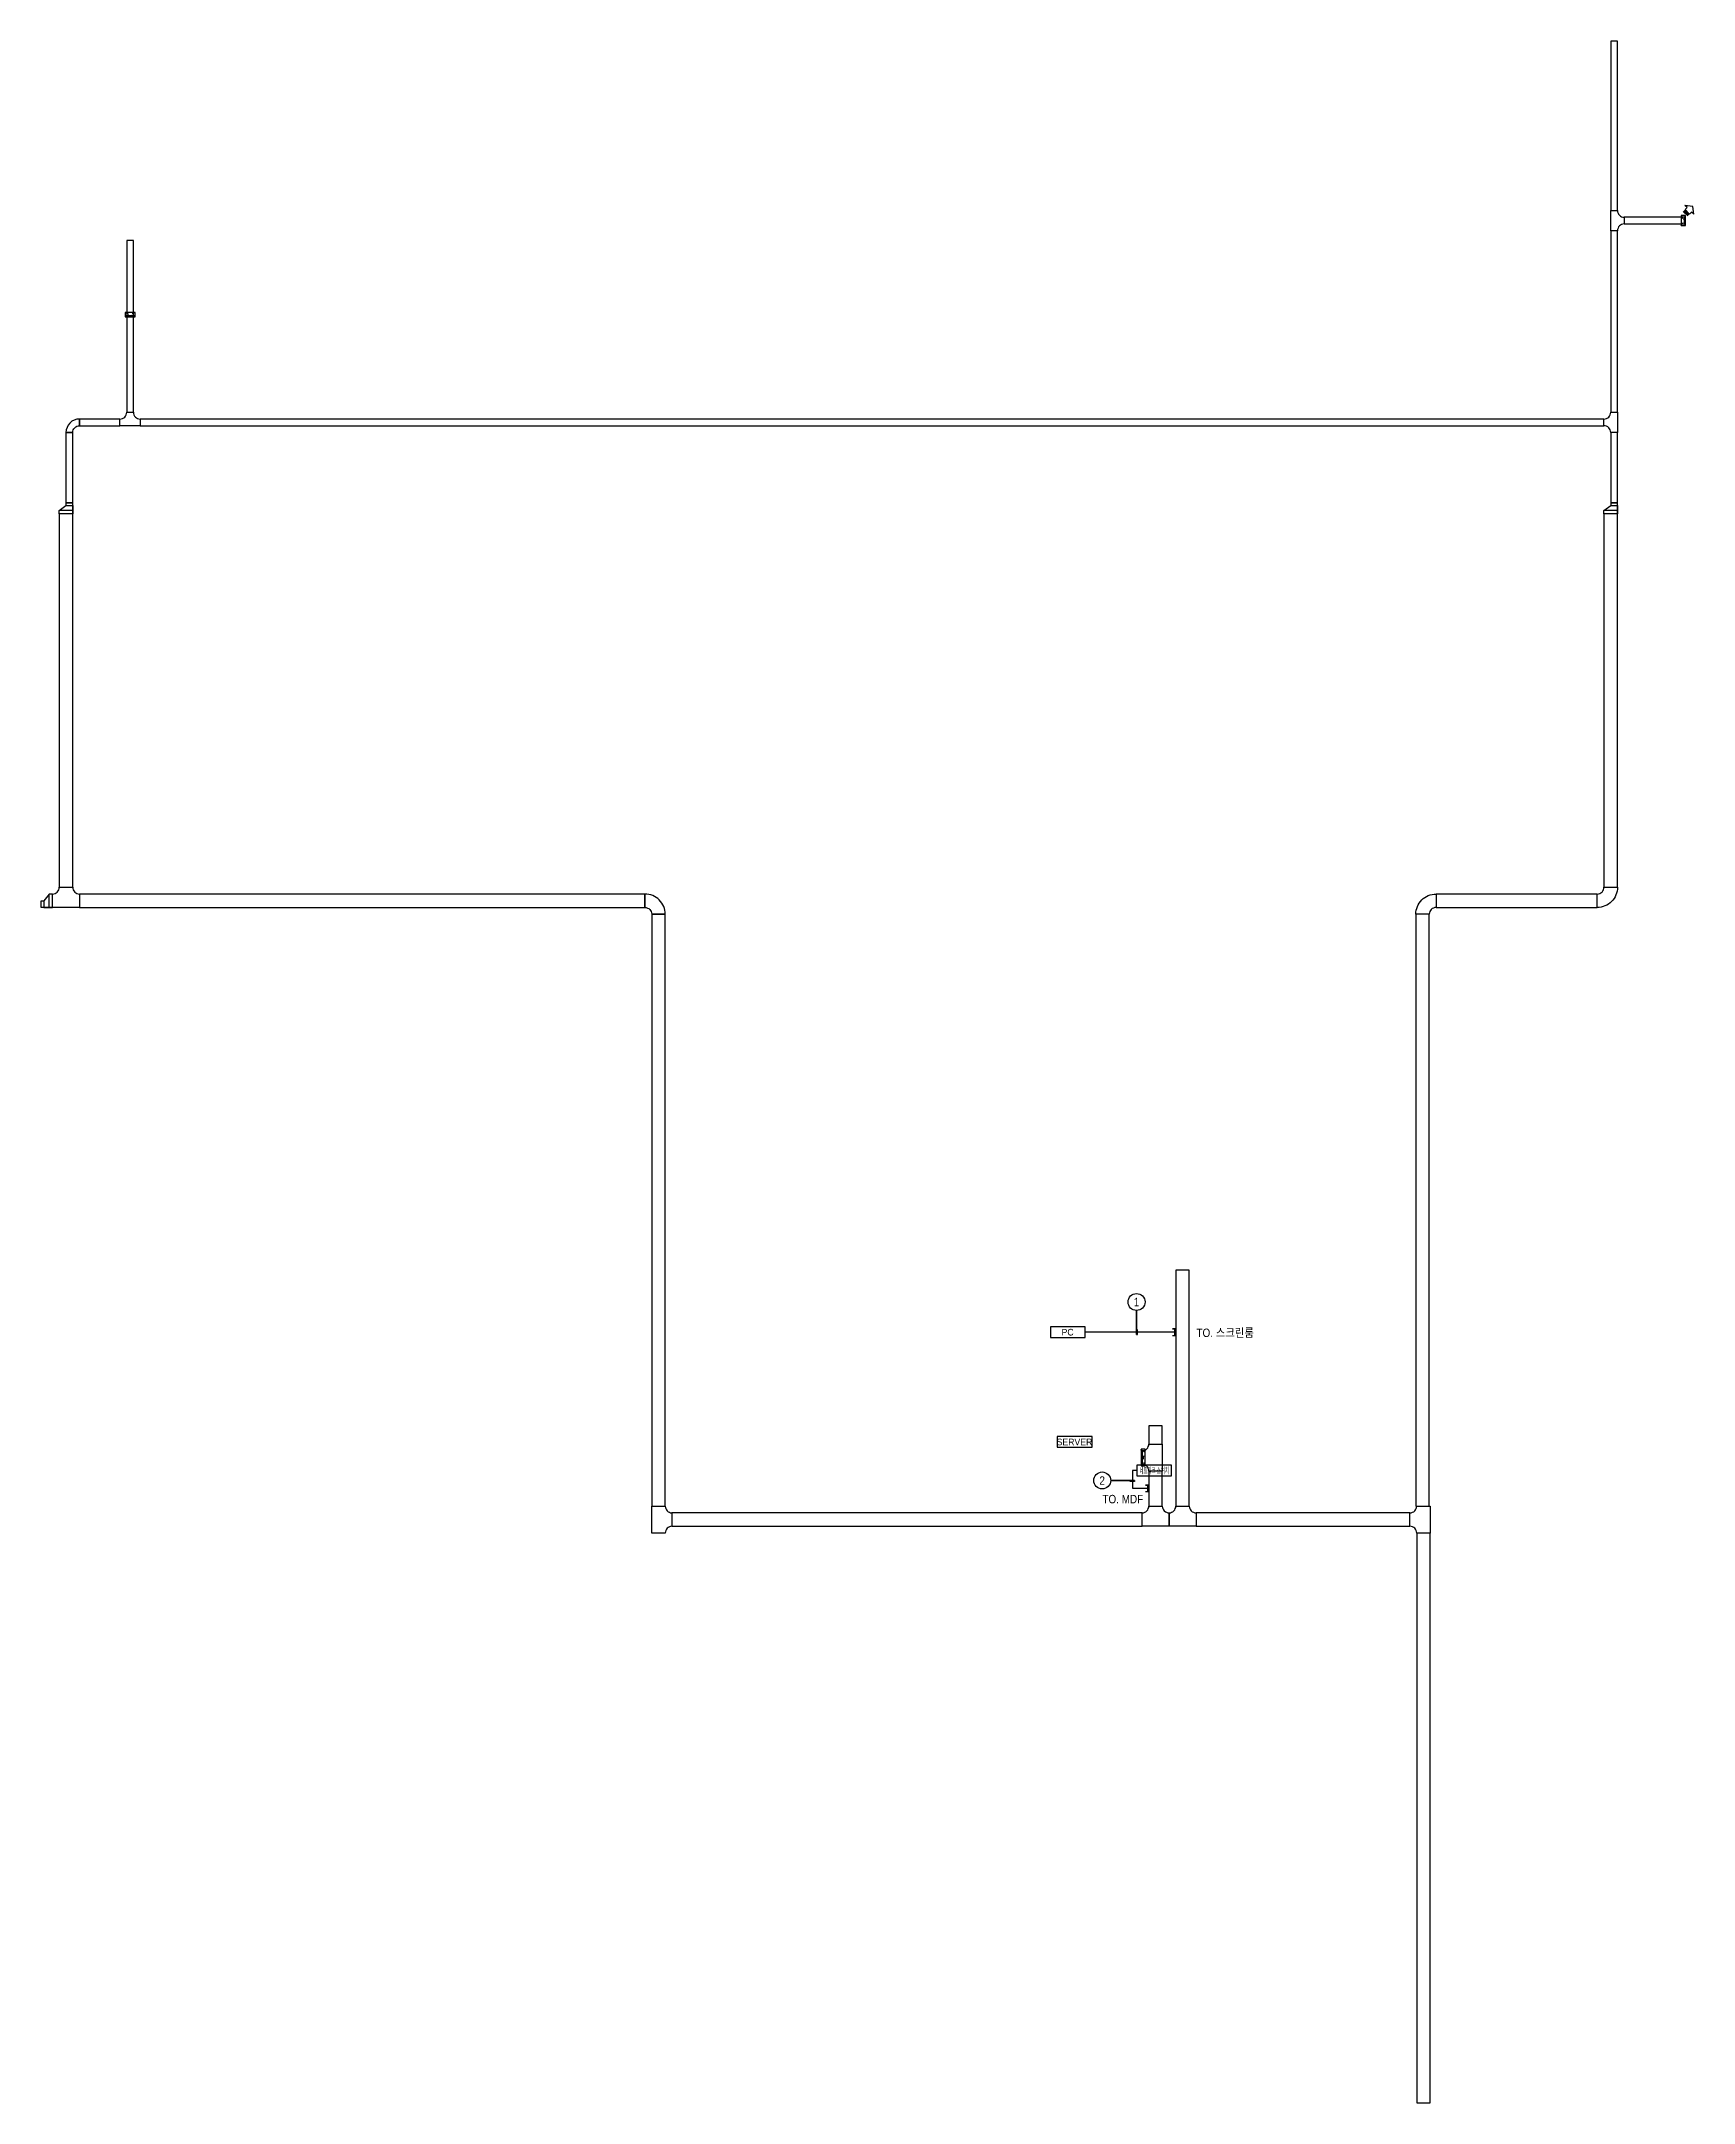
# Model space of a CAD drawing. Header units: millimetres. Extents: x 90978 to 500588, y -351975 to -9702.
# Drawn here: x 99382 to 172869, y -126029 to -34315 of the extents above; entities that cross this region are included whole.
import ezdxf
from ezdxf.enums import TextEntityAlignment as Align

# ---------------------------------------------------------------- set-up
doc = ezdxf.new("R2010")
doc.units = ezdxf.units.MM
doc.header["$LTSCALE"] = 150
doc.linetypes.add('D1', pattern=[3, 1, -1, 1])
for name, color, linetype in [('-----21 Embeded Wire in Ceiling or Wall', 4, 'Continuous'), ('-----27 Communication Cable Tray', 2, 'Continuous'), ('-----29 Indicator', 1, 'Continuous'), ('-----30 Text', 2, 'Continuous'), ('NOTE', 1, 'Continuous')]:
    doc.layers.add(name, color=color, linetype=linetype)
doc.layers.add('4', color=4, linetype='Continuous', lineweight=0)
doc.styles.add('ELEC', font='')
doc.styles.get('ELEC').set_extended_font_data('Dotum')

msp = doc.modelspace()

# ---------------------------------------------------------------- texts
at = {"layer": '-----30 Text', "style": 'ELEC', "width": 0.9}
for s, p in [('1', (148090, -90404, 0)), ('TO. 스크린룸', (152032, -91762, 0)), ('2', (146562, -98345)), ('TO. MDF', (147479, -99172))]:
    msp.add_text(s, height=375, dxfattribs=at).set_placement(p, align=Align.MIDDLE)

# ---------------------------------------------------------------- blocks, each defined once
blk = doc.blocks.new('PC')
at = {"layer": 'NOTE', "color": 1}
blk.add_lwpolyline([(220317, -200841), (223670, -200841), (223670, -199815), (220317, -199815)], close=True, dxfattribs=at)
at = {"layer": '-----30 Text', "style": 'ELEC'}
blk.add_text('PC', height=640.3, dxfattribs=at).set_placement((221972, -200328), align=Align.MIDDLE_CENTER)
blk = doc.blocks.new('O08')
blk.add_hatch(color=256).paths.add_polyline_path([(120, 51), (-120, 51), (-120, 0), (120, 0)])
blk.add_lwpolyline([(120, 127.5), (120, 0), (-120, 0), (-120, 127.5), (-120, 51), (120, 51)])
blk = doc.blocks.new('SW')
at = {"layer": 'NOTE', "color": 1}
blk.add_lwpolyline([(149812, -311485), (151354, -311485), (151354, -311013), (149812, -311013)], close=True, dxfattribs=at)
at = {"layer": '-----30 Text', "style": 'ELEC', "width": 0.5}
blk.add_text('네트워크 스위치', height=275, dxfattribs=at).set_placement((150584, -311249), align=Align.MIDDLE_CENTER)
blk = doc.blocks.new('SERVER')
at = {"layer": 'NOTE', "color": 1}
blk.add_lwpolyline([(144567, -96868), (146112, -96868), (146112, -96395), (144567, -96395)], close=True, dxfattribs=at)
at = {"layer": '-----30 Text', "style": 'ELEC'}
blk.add_text('SERVER', height=295, dxfattribs=at).set_placement((145330, -96631), align=Align.MIDDLE_CENTER)
blk = doc.blocks.new('O03')
at = {"linetype": 'Continuous'}
for p, q in [((-101, 101), (101, -101)), ((-74, 127), (127, -74)), ((-48, 154), (154, -48)), ((-27, 366), (69, 270)), ((-27, 366), (321, 321)), ((69, 270), (-21, 180)), ((-21, 180), (180, -21)), ((270, 69), (180, -21)), ((270, 69), (366, -27)), ((321, 321), (366, -27))]:
    blk.add_line(p, q, dxfattribs=at)

# ---------------------------------------------------------------- linework, layer by layer
at = {"layer": '-----21 Embeded Wire in Ceiling or Wall'}
for p, q in [((149837, -91747, 0), (145807, -91747, 0)), ((148101, -97899), (147905, -97899)), ((147905, -97899), (147905, -98692)), ((147905, -98692), (148637, -98692, 0))]:
    msp.add_line(p, q, dxfattribs=at)
at = {"layer": '-----27 Communication Cable Tray', "elevation": 0}
for points in [[(169178, -34315), (169178, -41845), (169478, -41845), (169478, -34315)], [(172504, -42145), (169778, -42145), (169778, -42445), (172504, -42445)], [(169478, -50824), (169478, -42745), (169178, -42745), (169178, -50824)], [(103182, -43183), (103182, -50824), (103482, -50824), (103482, -43183)], [(101082, -51424), (102882, -51424), (102882, -51124), (101082, -51124)], [(103782, -51424), (168878, -51424), (168878, -51124), (103782, -51124)], [(100482, -51724), (100482, -54844), (100782, -54844), (100782, -51724)], [(169178, -51724), (169178, -54844), (169478, -54844), (169478, -51724)], [(100782, -71953), (100782, -55344), (100182, -55344), (100182, -71953)], [(169478, -71953), (169478, -55344), (168878, -55344), (168878, -71953)], [(126230, -72253), (101082, -72253), (101082, -72853), (126230, -72853)], [(161410, -72853), (168578, -72853), (168578, -72253), (161410, -72253)], [(126530, -73153), (126530, -99483), (127130, -99483), (127130, -73153)], [(161110, -99483), (161110, -73153), (160510, -73153), (160510, -99483)], [(150437, -99483), (150437, -88988), (149837, -88988), (149837, -99483)], [(149237, -96724), (149237, -95913), (148637, -95913), (148637, -96724)], [(149237, -99483), (149237, -97924), (148637, -97924), (148637, -99483)], [(127430, -100383), (148337, -100383), (148337, -99783), (127430, -99783)], [(150737, -100383), (160249, -100383), (160249, -99783), (150737, -99783)], [(160549, -100683), (160549, -126029), (161149, -126029), (161149, -100683)]]:
    msp.add_lwpolyline(points, close=True, dxfattribs=at)
for points in [[(169478, -42745), (169178, -42745), (169178, -42745), (169178, -41845), (169478, -41845, 0.414214), (169778, -42145), (169778, -42445), (169778, -42445, 0.414214)], [(100782, -51724), (100782, -51724, -0.414214), (101082, -51424), (101082, -51424), (101082, -51124, 0.414214), (100482, -51724)], [(103782, -51124), (103782, -51424), (103782, -51424), (102882, -51424), (102882, -51124, 0.414214), (103182, -50824), (103482, -50824), (103482, -50824, 0.414214)], [(169178, -50824), (169478, -50824), (169478, -50824), (169478, -51724), (169178, -51724, 0.414214), (168878, -51424), (168878, -51124), (168878, -51124, 0.414214)], [(101082, -72253), (101082, -72853), (101082, -72853), (99882, -72853), (99882, -72253, 0.414214), (100182, -71953), (100782, -71953), (100782, -71953, 0.414214)], [(126230, -72853), (126230, -72853, -0.414214), (126530, -73153), (126530, -73153), (127130, -73153, 0.414214), (126230, -72253)], [(161410, -72853), (161410, -72853, 0.414214), (161110, -73153), (161110, -73153), (160510, -73153, -0.414214), (161410, -72253)], [(168578, -72253), (168578, -72253, 0.414214), (168878, -71953), (168878, -71953), (169478, -71953, -0.414214), (168578, -72853)], [(148637, -96724), (149237, -96724), (149237, -96724), (149237, -97924), (148637, -97924, 0.414214), (148337, -97624), (148337, -97024), (148337, -97024, 0.414214)], [(127130, -100683), (126530, -100683), (126530, -100683), (126530, -99483), (127130, -99483, 0.414214), (127430, -99783), (127430, -100383), (127430, -100383, 0.414214)], [(149537, -99783), (149537, -100383), (149537, -100383), (148337, -100383), (148337, -99783, 0.414214), (148637, -99483), (149237, -99483), (149237, -99483, 0.414214)], [(150737, -99783), (150737, -100383), (150737, -100383), (149537, -100383), (149537, -99783, 0.414214), (149837, -99483), (150437, -99483), (150437, -99483, 0.414214)], [(160549, -99483), (161149, -99483), (161149, -99483), (161149, -100683), (160549, -100683, 0.414214), (160249, -100383), (160249, -99783), (160249, -99783, 0.414214)]]:
    msp.add_lwpolyline(points, format="xyb", close=True, dxfattribs=at)
at = {"layer": '-----27 Communication Cable Tray', "color": 1}
msp.add_lwpolyline([(172304, -42520), (172504, -42520), (172504, -42070), (172304, -42070), (172304, -42520)], dxfattribs=at)
at = {"layer": '-----27 Communication Cable Tray', "color": 1, "linetype": 'D1'}
for points in [[(172304, -42520), (172504, -42070)], [(172304, -42070), (172504, -42520)]]:
    msp.add_lwpolyline(points, dxfattribs=at)
at = {"layer": '-----27 Communication Cable Tray'}
for points in [[(172354, -42395), (172354, -42445), (172454, -42445), (172454, -42145), (172354, -42145), (172354, -42195)], [(172454, -42470), (172504, -42470), (172504, -42120), (172454, -42120), (172454, -42470)]]:
    msp.add_lwpolyline(points, dxfattribs=at)
at = {"layer": '-----27 Communication Cable Tray', "color": 1, "elevation": 0}
for points in [[(103107, -46383), (103107, -46583), (103557, -46583), (103557, -46383), (103107, -46383)], [(148472, -96956), (148292, -96956), (148292, -97691), (148472, -97691), (148472, -96956)]]:
    msp.add_lwpolyline(points, dxfattribs=at)
at = {"layer": '-----27 Communication Cable Tray', "color": 1, "linetype": 'D1', "elevation": 0}
for points in [[(103107, -46383), (103557, -46583)], [(103557, -46383), (103107, -46583)], [(148472, -96956), (148292, -97691)], [(148472, -97691), (148292, -96956)]]:
    msp.add_lwpolyline(points, dxfattribs=at)
at = {"layer": '-----27 Communication Cable Tray', "elevation": 0}
for points in [[(103157, -46533), (103157, -46583), (103507, -46583), (103507, -46533), (103157, -46533)], [(103232, -46433), (103182, -46433), (103182, -46533), (103482, -46533), (103482, -46433), (103432, -46433)], [(100782, -55344), (100782, -54844), (100482, -54844), (100482, -54963), (100782, -54963), (100782, -55196), (100182, -55196), (100482, -54963), (100782, -54963), (100782, -55344), (100182, -55344), (100182, -55196)], [(169478, -55344), (169478, -54844), (169178, -54844), (169178, -54963), (169478, -54963), (169478, -55196), (168878, -55196), (169178, -54963), (169478, -54963), (169478, -55344), (168878, -55344), (168878, -55196)], [(99882, -72853), (99382, -72853), (99382, -72553), (99502, -72553), (99502, -72853), (99734, -72853), (99734, -72253), (99502, -72553), (99502, -72853), (99882, -72853), (99882, -72253), (99734, -72253)], [(99382, -72853), (99382, -72553)], [(148337, -97001), (148292, -97001), (148292, -97646), (148337, -97646), (148337, -97001)], [(148427, -97069), (148427, -97024), (148337, -97024), (148337, -97624), (148427, -97624), (148427, -97579)], [(127130, -100683), (126530, -100683)]]:
    msp.add_lwpolyline(points, dxfattribs=at)
at = {"layer": '-----29 Indicator', "color": 1}
for p, q in [((148090, -91847, 0), (148090, -90783, 0)), ((148005, -98345), (146941, -98345))]:
    msp.add_line(p, q, dxfattribs=at)
at = {"layer": '-----29 Indicator', "color": 1, "elevation": 0}
msp.add_lwpolyline([(148090, -90783), (148090, -91847), (148140, -91847), (148140, -91647), (148090, -91647)], dxfattribs=at)
at = {"layer": '-----29 Indicator', "color": 1}
msp.add_lwpolyline([(146941, -98345), (148005, -98345), (148005, -98395), (147805, -98395), (147805, -98345)], dxfattribs=at)
at = {"layer": '-----29 Indicator'}
for centre in [(148090, -90404, 0), (146562, -98345)]:
    msp.add_circle(centre, 378, dxfattribs=at)

# ---------------------------------------------------------------- block references
at = {"layer": '-----21 Embeded Wire in Ceiling or Wall', "xscale": -1.199999999953434, "yscale": 1.199999999953434, "zscale": 1.199999999953434, "rotation": 90}
for p in [(149837, -91747, 0), (148637, -98692, 0)]:
    msp.add_blockref('O08', p, dxfattribs=at)
at = {"layer": '-----27 Communication Cable Tray', "xscale": -1, "rotation": 270}
msp.add_blockref('O03', (172504, -41985), dxfattribs=at)
at = {"xscale": 0.4607257312118381, "yscale": 0.4607257312118381, "zscale": 0.4607257312118381}
msp.add_blockref('PC', (42756, 550), dxfattribs=at)
at = {"layer": '4'}
for name, p in [('SERVER', (0, 0)), ('SW', (-1711, 213350))]:
    msp.add_blockref(name, p, dxfattribs=at)

msp.set_redraw_order([(e.dxf.handle, doc.entitydb.next_handle()) for e in msp.query("TEXT MTEXT ATTDEF DIMENSION ARC_DIMENSION")])  # texts and dimensions are drawn at this point

doc.saveas('drawing.dxf')
